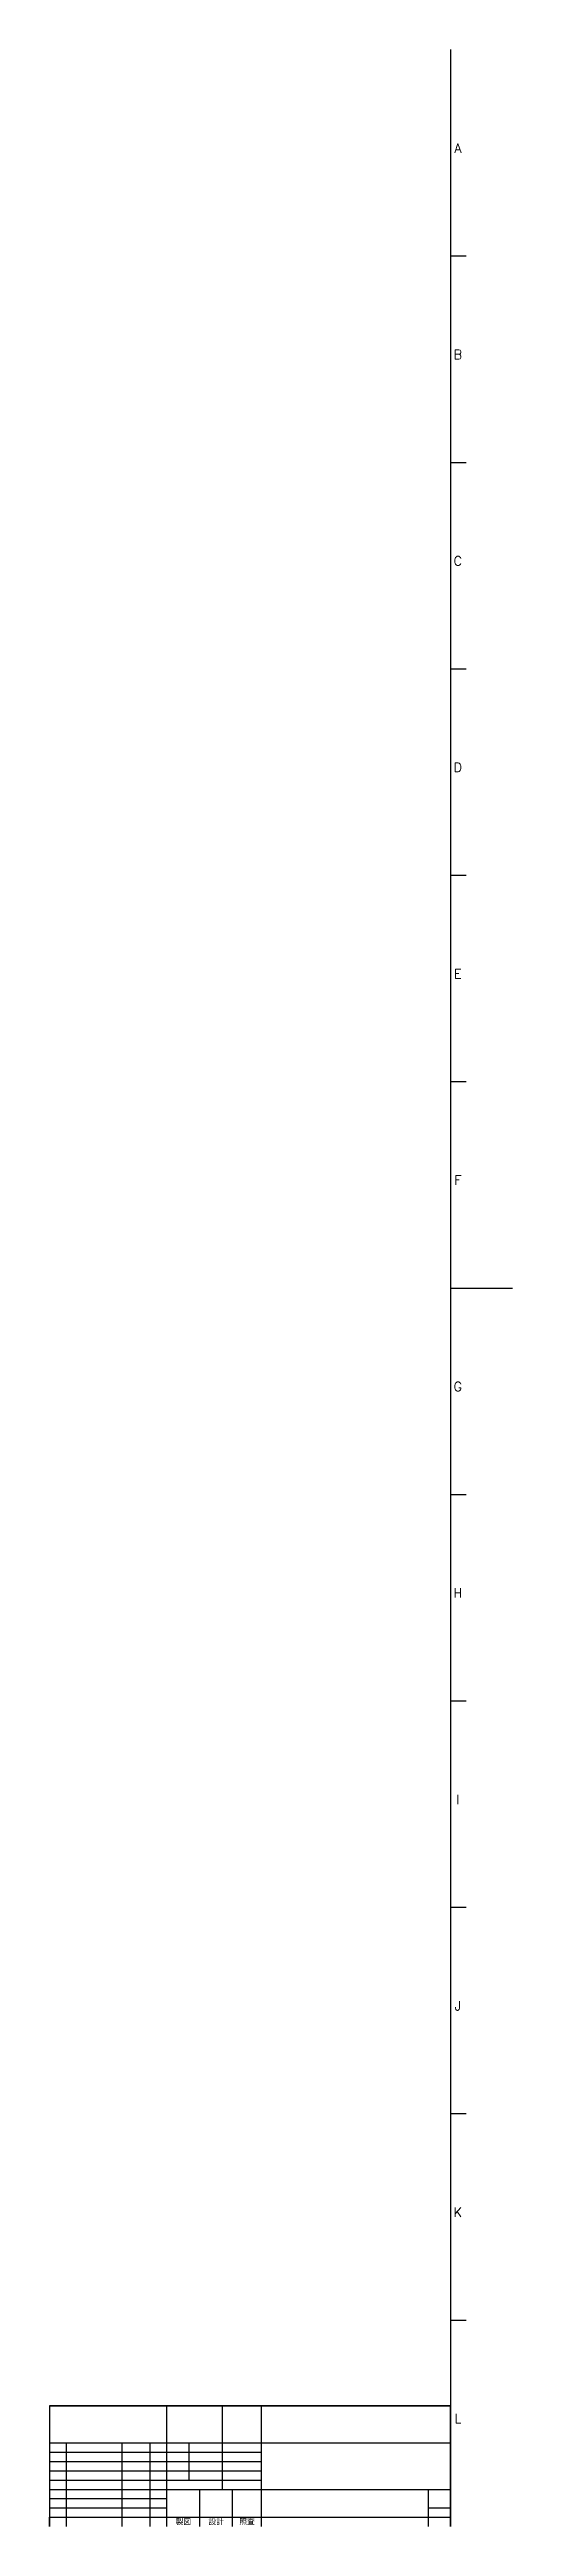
# Model space of a CAD drawing. Header units: millimetres. Extents: x 0 to 1189, y 0 to 841.
# Drawn here: x 1039 to 1189, y 20 to 821 of the extents above; entities that cross this region are included whole.
import ezdxf
from ezdxf.enums import TextEntityAlignment as Align

# ---------------------------------------------------------------- set-up
doc = ezdxf.new("R2010")
doc.units = ezdxf.units.MM
doc.styles.add('Roman', font='romans.shx', dxfattribs={"bigfont": 'extfont2.shx'})

msp = doc.modelspace()

# ---------------------------------------------------------------- texts
at = {"style": 'Roman'}
for s, p in [('A', (1171.34, 787.62)), ('B', (1171.34, 720.88)), ('C', (1171.34, 654.12)), ('D', (1171.34, 587.38)), ('E', (1171.34, 520.62)), ('F', (1171.34, 453.88)), ('G', (1171.34, 387.12)), ('H', (1171.34, 320.38)), ('I', (1171.34, 253.62)), ('J', (1171.34, 186.88)), ('K', (1171.34, 120.12)), ('L', (1171.34, 53.38))]:
    msp.add_text(s, height=3, dxfattribs=at).set_placement(p, align=Align.CENTER)
at = {"color": 0, "style": 'Roman'}
for s, p in [('製図', (1082.57, 20.48)), ('設計', (1093.21, 20.48)), ('照査', (1103.16, 20.55))]:
    msp.add_text(s, height=1.792, dxfattribs=at).set_placement(p, align=Align.CENTER)

# ---------------------------------------------------------------- linework, layer by layer
for p, q in [((1169, 821), (1169, 20)), ((1169, 754.25), (1174, 754.25)), ((1169, 687.5), (1174, 687.5)), ((1169, 620.75), (1174, 620.75)), ((1169, 554), (1174, 554)), ((1169, 487.25), (1174, 487.25)), ((1169, 420.5), (1189, 420.5)), ((1169, 420.5), (1174, 420.5)), ((1169, 353.75), (1174, 353.75)), ((1169, 287), (1174, 287)), ((1169, 220.25), (1174, 220.25)), ((1169, 153.5), (1174, 153.5)), ((1169, 86.75), (1174, 86.75))]:
    msp.add_line(p, q)
at = {"color": 0}
for p, q in [((1039.3, 59), (1169, 59)), ((1169, 59), (1039.3, 59)), ((1039.3, 59), (1039.3, 20)), ((1077.13, 59), (1077.13, 35)), ((1095.14, 59), (1095.14, 32)), ((1107.75, 59), (1107.75, 20)), ((1169, 59), (1169, 20)), ((1169, 20), (1169, 59)), ((1039.3, 47), (1169, 47)), ((1039.3, 44), (1107.75, 44)), ((1039.3, 41), (1107.75, 41)), ((1044.7, 47), (1044.7, 20)), ((1062.72, 47), (1062.72, 20)), ((1071.72, 47), (1071.72, 20)), ((1084.33, 47), (1084.33, 35)), ((1039.3, 38), (1107.75, 38)), ((1039.3, 35), (1077.13, 35)), ((1077.13, 35), (1107.75, 35)), ((1077.13, 35), (1077.13, 20)), ((1039.3, 32), (1077.13, 32)), ((1039.3, 29), (1077.13, 29)), ((1039.3, 26), (1077.13, 26)), ((1077.13, 32), (1169, 32)), ((1087.77, 32), (1087.77, 20)), ((1098.4, 32), (1098.4, 20)), ((1161.79, 32), (1161.79, 20)), ((1161.79, 26), (1169, 26)), ((1039.3, 23), (1169, 23)), ((1039.3, 20), (1039.3, 23))]:
    msp.add_line(p, q, dxfattribs=at)

msp.set_redraw_order([(e.dxf.handle, doc.entitydb.next_handle()) for e in msp.query("TEXT MTEXT ATTDEF DIMENSION ARC_DIMENSION")])  # texts and dimensions are drawn at this point

doc.saveas('drawing.dxf')
